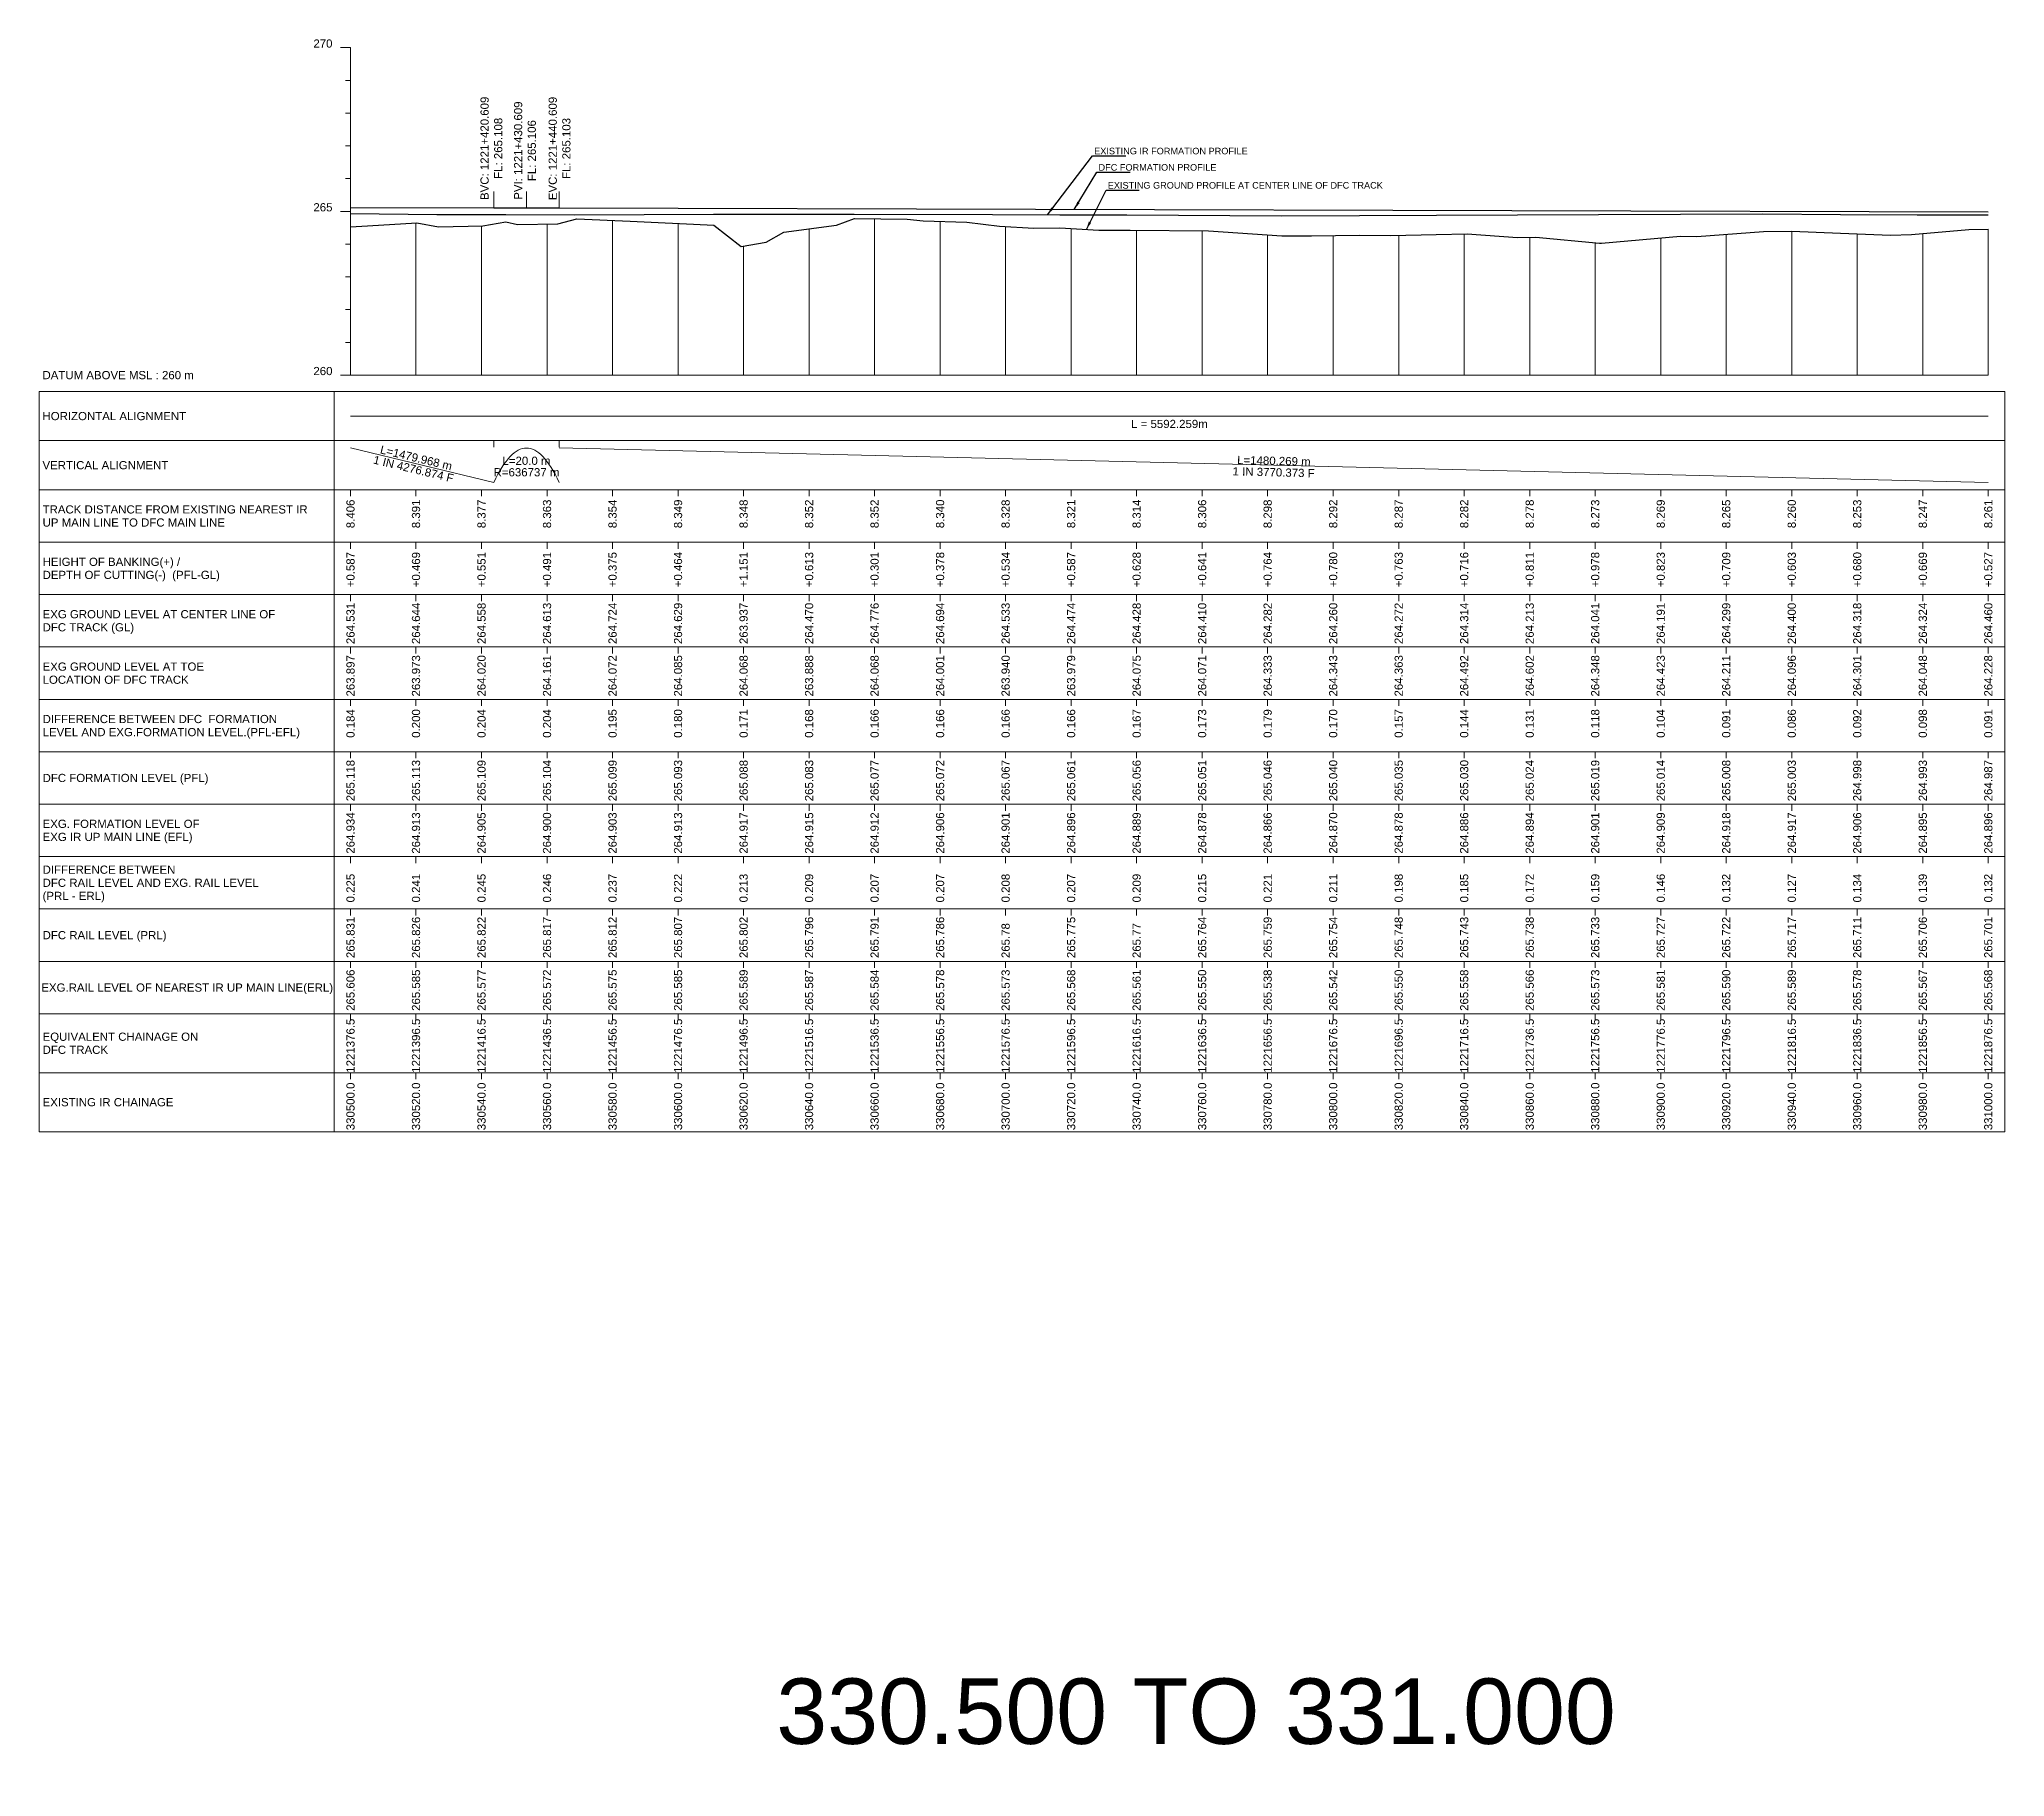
# Model space of a CAD drawing. Header units: metres. Extents: x 2905 to 23505, y -2719 to -1879.
# Drawn here: x 22905 to 23505, y -2428 to -1897 of the extents above; entities that cross this region are included whole.
import ezdxf
from ezdxf.enums import TextEntityAlignment as Align

# ---------------------------------------------------------------- set-up
doc = ezdxf.new("R2010")
doc.units = ezdxf.units.M
doc.header["$MEASUREMENT"] = 0
for name, color, linetype, lineweight in [('C-PROF-LABL-DG', 1, 'Continuous', 25), ('LS BVC-PVI-EVC TEXT', 10, 'Continuous', 0), ('LS CUT FILL', 10, 'Continuous', 0), ('LS DATUM', 7, 'Continuous', 0), ('LS DATUM X', 7, 'Continuous', 0), ('LS DATUM Y', 7, 'Continuous', 0), ('LS DIFF. EXG.RL & PRO. RL', 10, 'Continuous', 0), ('LS DIFF. PFL & EFL', 10, 'Continuous', 0), ('LS EXG FL', 7, 'Continuous', 0), ('LS EXG GL', 7, 'Continuous', 0), ('LS EXG GL AT PRO TOE', 7, 'Continuous', 0), ('LS EXG IR CH', 7, 'Continuous', 0), ('LS EXG RL', 7, 'Continuous', 0), ('LS EXG. FL', 7, 'Continuous', 0), ('LS EXG. GL', 7, 'Continuous', 0), ('LS EXG. GL AT PRO. TOE', 7, 'Continuous', 0), ('LS EXG. IR CH', 7, 'Continuous', 0), ('LS EXG. RL', 7, 'Continuous', 0), ('LS FRAME', 7, 'Continuous', 0), ('LS HORIZONTAL ALIGNMENT', 10, 'Continuous', 0), ('LS PFL-EFL', 10, 'Continuous', 0), ('LS PRL-ERL', 10, 'Continuous', 0), ('LS PRO FL', 10, 'Continuous', 0), ('LS PRO. CUT & FILL', 10, 'Continuous', 0), ('LS PRO. DFCC CH', 10, 'Continuous', 0), ('LS PRO. FL', 10, 'Continuous', 0), ('LS PRO. RL', 10, 'Continuous', 0), ('LS PROFILE EXG FL', 7, 'Continuous', 25), ('LS PROFILE EXG GL', 7, 'Continuous', 30), ('LS PROFILE PRO FL', 1, 'Continuous', 30), ('LS TICKS', 7, 'Continuous', 0), ('LS TRACK CENTER', 10, 'Continuous', 0), ("LS TRACK CENTER's", 10, 'Continuous', 0), ('LS VERTICAL ALIGNMENT', 10, 'Continuous', 0), ('Profile Grid', 7, 'Continuous', 0)]:
    doc.layers.add(name, color=color, linetype=linetype, lineweight=lineweight)
doc.layers.add('ref text', color=3, linetype='Continuous')
doc.styles.add('Arial', font='arial.ttf')
doc.styles.get("Standard").update_dxf_attribs({"font": 'arial.ttf'})
doc.styles.add('Style-Arial', font='arial.ttf')
doc.styles.add('StyleArial', font='arial.ttf')
doc.dimstyles.get("Standard").update_dxf_attribs({"dimtxt": 5, "dimasz": 0.18, "dimexe": 0.18, "dimexo": 0.0625, "dimgap": 0.09, "dimtad": 0, "dimtih": 1, "dimtoh": 1, "dimdec": 4, "dimzin": 0, "dimdsep": 46, "dimtxsty": 'Standard', "dimcen": 0.09, "dimadec": 0, "dimazin": 0, "dimtfac": 1, "dimtdec": 4, "dimtofl": 0, "dimtmove": 0, "dimatfit": 3, "dimfxl": 1, "dimtolj": 1, "dimtzin": 0, "dimarcsym": 0})

msp = doc.modelspace()

# ---------------------------------------------------------------- texts
at = {"layer": 'C-PROF-LABL-DG', "color": 1, "linetype": 'Continuous', "lineweight": 25, "char_height": 2.5, "attachment_point": 5, "rotation": 90, "style": 'Arial'}
for s, insert in [('BVC: 1221+420.609\\PFL: 265.108', (23043.04, -1930.75)), ('PVI: 1221+430.609\\PFL: 265.106', (23053.28, -1931.45)), ('EVC: 1221+440.609\\PFL: 265.103', (23063.84, -1930.8))]:
    msp.add_mtext(s, dxfattribs=dict(at, insert=insert))
at = {"layer": 'LS CUT FILL', "lineweight": 0, "style": 'Style-Arial'}
for s, p in [('+0.587', (23000, -2054)), ('+0.469', (23020, -2054)), ('+0.551', (23040, -2054)), ('+0.491', (23060, -2054)), ('+0.375', (23080, -2054)), ('+0.464', (23100, -2054)), ('+1.151', (23120.01, -2054)), ('+0.613', (23140.01, -2054)), ('+0.301', (23160, -2054)), ('+0.378', (23180, -2054)), ('+0.534', (23200, -2054)), ('+0.587', (23220, -2054)), ('+0.628', (23240, -2054)), ('+0.641', (23260, -2054)), ('+0.764', (23280, -2054)), ('+0.780', (23300, -2054)), ('+0.763', (23320, -2054)), ('+0.716', (23340, -2054)), ('+0.811', (23360, -2054)), ('+0.978', (23380, -2054)), ('+0.823', (23400, -2054)), ('+0.709', (23420, -2054)), ('+0.603', (23440, -2054)), ('+0.680', (23460, -2054)), ('+0.669', (23480.01, -2054)), ('+0.527', (23500.01, -2054))]:
    msp.add_text(s, height=2.5, rotation=90, dxfattribs=at).set_placement(p, align=Align.MIDDLE_RIGHT)
at = {"layer": 'LS DATUM', "color": 7, "style": 'StyleArial'}
msp.add_text('DATUM ABOVE MSL : 260 m', height=2.5, rotation=0.00003, dxfattribs=at).set_placement((22905.97, -2000), align=Align.MIDDLE_LEFT)
at = {"layer": 'LS DATUM Y', "color": 7, "lineweight": 0, "style": 'Style-Arial'}
for s, p in [('270', (22994.5, -1900)), ('270', (22994.5, -1900)), ('265', (22994.5, -1950)), ('260', (22994.5, -2000))]:
    msp.add_text(s, height=2.5, dxfattribs=at).set_placement(p, align=Align.RIGHT)
at = {"layer": 'LS DIFF. EXG.RL & PRO. RL', "color": 10, "style": 'StyleArial'}
for s, p in [('DIFFERENCE BETWEEN ', (22906, -2151)), ('DFC RAIL LEVEL AND EXG. RAIL LEVEL ', (22906, -2155)), ('(PRL - ERL)', (22906, -2159))]:
    msp.add_text(s, height=2.5, rotation=0.00003, dxfattribs=at).set_placement(p, align=Align.MIDDLE_LEFT)
at = {"layer": 'LS DIFF. PFL & EFL', "color": 10, "style": 'StyleArial'}
for s, p in [('DIFFERENCE BETWEEN DFC  FORMATION ', (22906, -2105)), ('LEVEL AND EXG.FORMATION LEVEL.(PFL-EFL)', (22906, -2109))]:
    msp.add_text(s, height=2.5, rotation=0.00003, dxfattribs=at).set_placement(p, align=Align.MIDDLE_LEFT)
at = {"layer": 'LS EXG FL', "style": 'StyleArial'}
for s, p in [('EXG. FORMATION LEVEL OF', (22906, -2137)), ('EXG IR UP MAIN LINE (EFL)', (22906, -2141))]:
    msp.add_text(s, height=2.5, rotation=0.00003, dxfattribs=at).set_placement(p, align=Align.MIDDLE_LEFT)
at = {"layer": 'LS EXG GL', "lineweight": 0, "style": 'Style-Arial'}
for s, p in [('264.531', (23000, -2069.5)), ('264.644', (23020, -2069.5)), ('264.558', (23040, -2069.5)), ('264.613', (23060, -2069.5)), ('264.724', (23080, -2069.5)), ('264.629', (23100, -2069.5)), ('263.937', (23120.01, -2069.5)), ('264.470', (23140.01, -2069.5)), ('264.776', (23160, -2069.5)), ('264.694', (23180, -2069.5)), ('264.533', (23200, -2069.5)), ('264.474', (23220, -2069.5)), ('264.428', (23240, -2069.5)), ('264.410', (23260, -2069.5)), ('264.282', (23280, -2069.5)), ('264.260', (23300, -2069.5)), ('264.272', (23320, -2069.5)), ('264.314', (23340, -2069.5)), ('264.213', (23360, -2069.5)), ('264.041', (23380, -2069.5)), ('264.191', (23400, -2069.5)), ('264.299', (23420, -2069.5)), ('264.400', (23440, -2069.5)), ('264.318', (23460, -2069.5)), ('264.324', (23480.01, -2069.5)), ('264.460', (23500.01, -2069.5))]:
    msp.add_text(s, height=2.5, rotation=90, dxfattribs=at).set_placement(p, align=Align.MIDDLE_RIGHT)
at = {"layer": 'LS EXG GL AT PRO TOE', "color": 7, "style": 'StyleArial'}
for s, p in [('EXG GROUND LEVEL AT TOE', (22906, -2089)), ('LOCATION OF DFC TRACK', (22906, -2093))]:
    msp.add_text(s, height=2.5, rotation=0.00003, dxfattribs=at).set_placement(p, align=Align.MIDDLE_LEFT)
at = {"layer": 'LS EXG IR CH', "style": 'Style-Arial'}
for s, p in [('330500.0', (23000, -2216)), ('330520.0', (23020, -2216)), ('330540.0', (23040, -2216)), ('330560.0', (23060, -2216)), ('330580.0', (23080, -2216)), ('330600.0', (23100, -2216)), ('330620.0', (23120, -2216)), ('330640.0', (23140, -2216)), ('330660.0', (23160, -2216)), ('330680.0', (23180, -2216)), ('330700.0', (23200, -2216)), ('330720.0', (23220, -2216)), ('330740.0', (23240, -2216)), ('330760.0', (23260, -2216)), ('330780.0', (23280, -2216)), ('330800.0', (23300, -2216)), ('330820.0', (23320, -2216)), ('330840.0', (23340, -2216)), ('330860.0', (23360, -2216)), ('330880.0', (23380, -2216)), ('330900.0', (23400, -2216)), ('330920.0', (23420, -2216)), ('330940.0', (23440, -2216)), ('330960.0', (23460, -2216)), ('330980.0', (23480, -2216)), ('331000.0', (23500, -2216))]:
    msp.add_text(s, height=2.5, rotation=90, dxfattribs=at).set_placement(p, align=Align.MIDDLE_RIGHT)
at = {"layer": 'LS EXG RL', "style": 'Style-Arial'}
for s, p in [('265.606', (23000, -2181.5)), ('265.585', (23020, -2181.5)), ('265.577', (23040, -2181.5)), ('265.572', (23060, -2181.5)), ('265.575', (23080, -2181.5)), ('265.585', (23100, -2181.5)), ('265.589', (23120, -2181.5)), ('265.587', (23140, -2181.5)), ('265.584', (23160, -2181.5)), ('265.578', (23180, -2181.5)), ('265.573', (23200, -2181.5)), ('265.568', (23220, -2181.5)), ('265.561', (23240, -2181.5)), ('265.550', (23260, -2181.5)), ('265.538', (23280, -2181.5)), ('265.542', (23300, -2181.5)), ('265.550', (23320, -2181.5)), ('265.558', (23340, -2181.5)), ('265.566', (23360, -2181.5)), ('265.573', (23380, -2181.5)), ('265.581', (23400, -2181.5)), ('265.590', (23420, -2181.5)), ('265.589', (23440, -2181.5)), ('265.578', (23460, -2181.5)), ('265.567', (23480, -2181.5)), ('265.568', (23500, -2181.5))]:
    msp.add_text(s, height=2.5, rotation=90, dxfattribs=at).set_placement(p, align=Align.MIDDLE_RIGHT)
at = {"layer": 'LS EXG. FL'}
for s, p in [('264.934', (23000, -2133.5)), ('264.913', (23020, -2133.5)), ('264.905', (23040, -2133.5)), ('264.900', (23060, -2133.5)), ('264.903', (23080, -2133.5)), ('264.913', (23100, -2133.5)), ('264.917', (23120.01, -2133.5)), ('264.915', (23140.01, -2133.5)), ('264.912', (23160, -2133.5)), ('264.906', (23180, -2133.5)), ('264.901', (23200, -2133.5)), ('264.896', (23220, -2133.5)), ('264.889', (23240, -2133.5)), ('264.878', (23260, -2133.5)), ('264.866', (23280, -2133.5)), ('264.870', (23300, -2133.5)), ('264.878', (23320, -2133.5)), ('264.886', (23340, -2133.5)), ('264.894', (23360, -2133.5)), ('264.901', (23380, -2133.5)), ('264.909', (23400, -2133.5)), ('264.918', (23420, -2133.5)), ('264.917', (23440, -2133.5)), ('264.906', (23460, -2133.5)), ('264.895', (23480.01, -2133.5)), ('264.896', (23500.01, -2133.5))]:
    msp.add_text(s, height=2.5, rotation=90, dxfattribs=at).set_placement(p, align=Align.MIDDLE_RIGHT)
at = {"layer": 'LS EXG. GL', "color": 7, "style": 'StyleArial'}
for s, p in [('EXG GROUND LEVEL AT CENTER LINE OF ', (22906, -2073)), ('DFC TRACK (GL)', (22906, -2077))]:
    msp.add_text(s, height=2.5, rotation=0.00003, dxfattribs=at).set_placement(p, align=Align.MIDDLE_LEFT)
at = {"layer": 'LS EXG. GL AT PRO. TOE'}
for s, p in [('263.897', (23000, -2085.5)), ('263.973', (23020, -2085.5)), ('264.020', (23040, -2085.5)), ('264.161', (23060, -2085.5)), ('264.072', (23080, -2085.5)), ('264.085', (23100, -2085.5)), ('264.068', (23120.01, -2085.5)), ('263.888', (23140.01, -2085.5)), ('264.068', (23160, -2085.5)), ('264.001', (23180, -2085.5)), ('263.940', (23200, -2085.5)), ('263.979', (23220, -2085.5)), ('264.075', (23240, -2085.5)), ('264.071', (23260, -2085.5)), ('264.333', (23280, -2085.5)), ('264.343', (23300, -2085.5)), ('264.363', (23320, -2085.5)), ('264.492', (23340, -2085.5)), ('264.602', (23360, -2085.5)), ('264.348', (23380, -2085.5)), ('264.423', (23400, -2085.5)), ('264.211', (23420, -2085.5)), ('264.096', (23440, -2085.5)), ('264.301', (23460, -2085.5)), ('264.048', (23480.01, -2085.5)), ('264.228', (23500.01, -2085.5))]:
    msp.add_text(s, height=2.5, rotation=90, dxfattribs=at).set_placement(p, align=Align.MIDDLE_RIGHT)
at = {"layer": 'LS EXG. IR CH', "style": 'StyleArial'}
msp.add_text('EXISTING IR CHAINAGE', height=2.5, rotation=0.00003, dxfattribs=at).set_placement((22906, -2222), align=Align.MIDDLE_LEFT)
at = {"layer": 'LS EXG. RL', "style": 'StyleArial'}
msp.add_text('EXG.RAIL LEVEL OF NEAREST IR UP MAIN LINE(ERL)', height=2.5, rotation=0.00003, dxfattribs=at).set_placement((22905.61, -2187), align=Align.MIDDLE_LEFT)
at = {"layer": 'LS HORIZONTAL ALIGNMENT', "style": 'StyleArial'}
msp.add_text('HORIZONTAL ALIGNMENT', height=2.5, rotation=0.00003, dxfattribs=at).set_placement((22905.97, -2012.5), align=Align.MIDDLE_LEFT)
at = {"layer": 'LS HORIZONTAL ALIGNMENT', "lineweight": 0, "insert": (23250.01, -2014.92), "char_height": 2.5, "attachment_point": 5, "line_spacing_factor": 0.6, "style": 'Style-Arial'}
msp.add_mtext('L = 5592.259m', dxfattribs=at)
at = {"layer": 'LS PFL-EFL'}
for s, p in [('0.184', (23000, -2102)), ('0.200', (23020, -2102)), ('0.204', (23040, -2102)), ('0.204', (23060, -2102)), ('0.195', (23080, -2102)), ('0.180', (23100, -2102)), ('0.171', (23120.01, -2102)), ('0.168', (23140.01, -2102)), ('0.166', (23160, -2102)), ('0.166', (23180, -2102)), ('0.166', (23200, -2102)), ('0.166', (23220, -2102)), ('0.167', (23240, -2102)), ('0.173', (23260, -2102)), ('0.179', (23280, -2102)), ('0.170', (23300, -2102)), ('0.157', (23320, -2102)), ('0.144', (23340, -2102)), ('0.131', (23360, -2102)), ('0.118', (23380, -2102)), ('0.104', (23400, -2102)), ('0.091', (23420, -2102)), ('0.086', (23440, -2102)), ('0.092', (23460, -2102)), ('0.098', (23480.01, -2102)), ('0.091', (23500.01, -2102))]:
    msp.add_text(s, height=2.5, rotation=90, dxfattribs=at).set_placement(p, align=Align.MIDDLE_RIGHT)
at = {"layer": 'LS PRL-ERL'}
for s, p in [('0.225', (23001.25, -2161)), ('0.241', (23021.25, -2161)), ('0.245', (23041.25, -2161)), ('0.246', (23061.25, -2161)), ('0.237', (23081.25, -2161)), ('0.222', (23101.25, -2161)), ('0.213', (23121.25, -2161)), ('0.209', (23141.25, -2161)), ('0.207', (23161.25, -2161)), ('0.207', (23181.25, -2161)), ('0.208', (23201.25, -2161)), ('0.207', (23221.25, -2161)), ('0.209', (23241.25, -2161)), ('0.215', (23261.25, -2161)), ('0.221', (23281.25, -2161)), ('0.211', (23301.25, -2161)), ('0.198', (23321.25, -2161)), ('0.185', (23341.25, -2161)), ('0.172', (23361.25, -2161)), ('0.159', (23381.25, -2161)), ('0.146', (23401.25, -2161)), ('0.132', (23421.25, -2161)), ('0.127', (23441.25, -2161)), ('0.134', (23461.25, -2161)), ('0.139', (23481.25, -2161)), ('0.132', (23501.25, -2161))]:
    msp.add_text(s, height=2.5, rotation=90, dxfattribs=at).set_placement(p)
at = {"layer": 'LS PRO FL', "lineweight": 0, "style": 'Style-Arial'}
for s, p in [('265.118', (23000, -2117.5)), ('265.113', (23020, -2117.5)), ('265.109', (23040, -2117.5)), ('265.104', (23060, -2117.5)), ('265.099', (23080, -2117.5)), ('265.093', (23100, -2117.5)), ('265.088', (23120.01, -2117.5)), ('265.083', (23140.01, -2117.5)), ('265.077', (23160, -2117.5)), ('265.072', (23180, -2117.5)), ('265.067', (23200, -2117.5)), ('265.061', (23220, -2117.5)), ('265.056', (23240, -2117.5)), ('265.051', (23260, -2117.5)), ('265.046', (23280, -2117.5)), ('265.040', (23300, -2117.5)), ('265.035', (23320, -2117.5)), ('265.030', (23340, -2117.5)), ('265.024', (23360, -2117.5)), ('265.019', (23380, -2117.5)), ('265.014', (23400, -2117.5)), ('265.008', (23420, -2117.5)), ('265.003', (23440, -2117.5)), ('264.998', (23460, -2117.5)), ('264.993', (23480.01, -2117.5)), ('264.987', (23500.01, -2117.5))]:
    msp.add_text(s, height=2.5, rotation=90, dxfattribs=at).set_placement(p, align=Align.MIDDLE_RIGHT)
at = {"layer": 'LS PRO. CUT & FILL', "color": 10, "style": 'StyleArial'}
for s, p in [('HEIGHT OF BANKING(+) /', (22906, -2057)), ('DEPTH OF CUTTING(-)  (PFL-GL)', (22906, -2061))]:
    msp.add_text(s, height=2.5, rotation=0.00003, dxfattribs=at).set_placement(p, align=Align.MIDDLE_LEFT)
at = {"layer": 'LS PRO. DFCC CH', "color": 10, "style": 'Style-Arial'}
for s, p in [('EQUIVALENT CHAINAGE ON ', (22906, -2202)), ('DFC TRACK', (22906, -2206))]:
    msp.add_text(s, height=2.5, rotation=0.00003, dxfattribs=at).set_placement(p, align=Align.MIDDLE_LEFT)
at = {"layer": 'LS PRO. DFCC CH'}
for s, p in [('1221376.5', (23001.25, -2213)), ('1221396.5', (23021.25, -2213)), ('1221416.5', (23041.25, -2213)), ('1221436.5', (23061.25, -2213)), ('1221456.5', (23081.25, -2213)), ('1221476.5', (23101.25, -2213)), ('1221496.5', (23121.25, -2213)), ('1221516.5', (23141.25, -2213)), ('1221536.5', (23161.25, -2213)), ('1221556.5', (23181.25, -2213)), ('1221576.5', (23201.25, -2213)), ('1221596.5', (23221.25, -2213)), ('1221616.5', (23241.25, -2213)), ('1221636.5', (23261.25, -2213)), ('1221656.5', (23281.25, -2213)), ('1221676.5', (23301.25, -2213)), ('1221696.5', (23321.25, -2213)), ('1221716.5', (23341.25, -2213)), ('1221736.5', (23361.25, -2213)), ('1221756.5', (23381.25, -2213)), ('1221776.5', (23401.25, -2213)), ('1221796.5', (23421.25, -2213)), ('1221816.5', (23441.25, -2213)), ('1221836.5', (23461.25, -2213)), ('1221856.5', (23481.25, -2213)), ('1221876.5', (23501.25, -2213))]:
    msp.add_text(s, height=2.5, rotation=90, dxfattribs=at).set_placement(p)
at = {"layer": 'LS PRO. FL', "color": 10, "style": 'StyleArial'}
msp.add_text('DFC FORMATION LEVEL (PFL) ', height=2.5, rotation=0.00003, dxfattribs=at).set_placement((22906, -2123), align=Align.MIDDLE_LEFT)
at = {"layer": 'LS PRO. RL'}
for s, p in [('265.831', (23001.25, -2178)), ('265.826', (23021.25, -2178)), ('265.822', (23041.25, -2178)), ('265.817', (23061.25, -2178)), ('265.812', (23081.25, -2178)), ('265.807', (23101.25, -2178)), ('265.802', (23121.25, -2178)), ('265.796', (23141.25, -2178)), ('265.791', (23161.25, -2178)), ('265.786', (23181.25, -2178)), ('265.775', (23221.25, -2178)), ('265.764', (23261.25, -2178)), ('265.759', (23281.25, -2178)), ('265.754', (23301.25, -2178)), ('265.748', (23321.25, -2178)), ('265.743', (23341.25, -2178)), ('265.738', (23361.25, -2178)), ('265.733', (23381.25, -2178)), ('265.727', (23401.25, -2178)), ('265.722', (23421.25, -2178)), ('265.717', (23441.25, -2178)), ('265.711', (23461.25, -2178)), ('265.706', (23481.25, -2178)), ('265.701', (23501.25, -2178)), ('265.78', (23201.25, -2178)), ('265.77', (23241.25, -2178))]:
    msp.add_text(s, height=2.5, rotation=90, dxfattribs=at).set_placement(p)
at = {"layer": 'LS PRO. RL', "color": 10, "style": 'StyleArial'}
msp.add_text('DFC RAIL LEVEL (PRL)', height=2.5, rotation=0.00003, dxfattribs=at).set_placement((22906, -2171), align=Align.MIDDLE_LEFT)
at = {"layer": 'LS PROFILE EXG FL', "color": 7, "linetype": 'Continuous', "lineweight": 0, "style": 'Style-Arial'}
msp.add_text('EXISTING IR FORMATION PROFILE', height=2, dxfattribs=at).set_placement((23227.04, -1932.58))
at = {"layer": 'LS PROFILE EXG GL', "color": 7, "lineweight": 0, "style": 'Style-Arial'}
msp.add_text('EXISTING GROUND PROFILE AT CENTER LINE OF DFC TRACK', height=2, dxfattribs=at).set_placement((23231.19, -1943.05, 0))
at = {"layer": 'LS PROFILE PRO FL', "style": 'Style-Arial'}
msp.add_text(' DFC FORMATION PROFILE', height=2, dxfattribs=at).set_placement((23227.59, -1937.57, 0))
at = {"layer": 'LS TRACK CENTER'}
for s, p in [('8.406', (23000, -2038)), ('8.391', (23020, -2038)), ('8.377', (23040, -2038)), ('8.363', (23060, -2038)), ('8.354', (23080, -2038)), ('8.349', (23100, -2038)), ('8.348', (23120.01, -2038)), ('8.352', (23140.01, -2038)), ('8.352', (23160, -2038)), ('8.340', (23180, -2038)), ('8.328', (23200, -2038)), ('8.321', (23220, -2038)), ('8.314', (23240, -2038)), ('8.306', (23260, -2038)), ('8.298', (23280, -2038)), ('8.292', (23300, -2038)), ('8.287', (23320, -2038)), ('8.282', (23340, -2038)), ('8.278', (23360, -2038)), ('8.273', (23380, -2038)), ('8.269', (23400, -2038)), ('8.265', (23420, -2038)), ('8.260', (23440, -2038)), ('8.253', (23460, -2038)), ('8.247', (23480.01, -2038)), ('8.261', (23500.01, -2038))]:
    msp.add_text(s, height=2.5, rotation=90, dxfattribs=at).set_placement(p, align=Align.MIDDLE_RIGHT)
at = {"layer": "LS TRACK CENTER's", "color": 10, "style": 'StyleArial'}
for s, p in [('TRACK DISTANCE FROM EXISTING NEAREST IR ', (22906, -2041)), ('UP MAIN LINE TO DFC MAIN LINE', (22906, -2045))]:
    msp.add_text(s, height=2.5, rotation=0.00003, dxfattribs=at).set_placement(p, align=Align.MIDDLE_LEFT)
at = {"layer": 'LS VERTICAL ALIGNMENT', "style": 'StyleArial'}
msp.add_text('VERTICAL ALIGNMENT', height=2.5, rotation=0.00003, dxfattribs=at).set_placement((22905.97, -2027.5), align=Align.MIDDLE_LEFT)
at = {"layer": 'LS VERTICAL ALIGNMENT', "lineweight": 0, "char_height": 2.5, "attachment_point": 5, "line_spacing_factor": 0.84, "style": 'Style-Arial'}
for s, insert, rotation in [('L=1479.968 m\\P1 IN 4276.874 F', (23019.65, -2026.97), 346.49802), ('L=1480.269 m\\P1 IN 3770.373 F', (23281.87, -2027.92), 358.62133)]:
    msp.add_mtext(s, dxfattribs=dict(at, insert=insert, rotation=rotation))
at = {"layer": 'LS VERTICAL ALIGNMENT', "lineweight": 0, "insert": (23053.73, -2027.92), "char_height": 2.5, "attachment_point": 5, "line_spacing_factor": 0.84, "style": 'Style-Arial'}
msp.add_mtext('L=20.0 m\\PR=636737 m', dxfattribs=at)
at = {"layer": 'ref text', "color": 3, "insert": (23130, -2418.23), "char_height": 20, "width": 256.3165, "attachment_point": 7, "bg_fill": 3, "box_fill_scale": 1.5, "bg_fill_color": 256, "bg_fill_transparency": 0}
msp.add_mtext('330.500 TO 331.000', dxfattribs=at)

# ---------------------------------------------------------------- linework, layer by layer
at = {"layer": 'LS BVC-PVI-EVC TEXT'}
for p, q in [((23043.73, -1948.92), (23043.73, -1943.92)), ((23053.73, -1948.94), (23053.73, -1943.94)), ((23063.73, -1948.97), (23063.73, -1943.97))]:
    msp.add_line(p, q, dxfattribs=at)
at = {"layer": 'LS DATUM X', "color": 7, "linetype": 'Continuous', "lineweight": 0}
msp.add_line((23000, -2000), (23500.01, -2000), dxfattribs=at)
at = {"layer": 'LS DATUM Y', "color": 7, "linetype": 'Continuous', "lineweight": 0}
for p, q in [((22997, -1900), (23000, -1900)), ((22997, -1900), (23000, -1900)), ((23000, -2000), (23000, -1900)), ((22998.5, -1910), (23000, -1910)), ((22998.5, -1920), (23000, -1920)), ((22998.5, -1930), (23000, -1930)), ((22998.5, -1940), (23000, -1940)), ((22997, -1950), (23000, -1950)), ((22998.5, -1960), (23000, -1960)), ((22998.5, -1970), (23000, -1970)), ((22998.5, -1980), (23000, -1980)), ((22998.5, -1990), (23000, -1990)), ((22997, -2000), (23000, -2000))]:
    msp.add_line(p, q, dxfattribs=at)
at = {"layer": 'LS FRAME'}
for points in [[(22995, -2231), (22905, -2231), (22905, -2005)], [(22905, -2005), (22995, -2005)], [(22995, -2020), (22905, -2020)], [(22995, -2035), (22905, -2035)], [(22995, -2051), (22905, -2051)], [(22905, -2051), (22995, -2051)], [(22995, -2067), (22905, -2067)], [(22905, -2067), (22995, -2067)], [(22995, -2083), (22905, -2083)], [(22905, -2083), (22995, -2083)], [(22995, -2099), (22905, -2099)], [(22995, -2115), (22905, -2115)], [(22905, -2115), (22995, -2115)], [(22995, -2131), (22905, -2131)], [(22905, -2131), (22995, -2131)], [(22995, -2147), (22905, -2147)], [(22905, -2147), (22995, -2147)], [(22995, -2163), (22905, -2163)], [(22905, -2163), (22995, -2163)], [(22995, -2179), (22905, -2179)], [(22995, -2195), (22905, -2195)], [(22995, -2213), (22905, -2213)]]:
    msp.add_lwpolyline(points, dxfattribs=at)
at = {"layer": 'LS FRAME', "color": 7, "linetype": 'Continuous', "lineweight": 0, "flags": 128}
for points in [[(22995, -2020), (23505.01, -2020), (23505.01, -2005), (22995, -2005), (22995, -2020)], [(22995, -2035), (23505.01, -2035), (23505.01, -2020), (22995, -2020), (22995, -2035)], [(22995, -2051), (23505.01, -2051), (23505.01, -2035), (22995, -2035), (22995, -2051)], [(22995, -2067), (23505.01, -2067), (23505.01, -2051), (22995, -2051), (22995, -2067)], [(22995, -2083), (23505.01, -2083), (23505.01, -2067), (22995, -2067), (22995, -2083)], [(22995, -2099), (23505.01, -2099), (23505.01, -2083), (22995, -2083), (22995, -2099)], [(22995, -2115), (23505.01, -2115), (23505.01, -2099), (22995, -2099), (22995, -2115)], [(22995, -2131), (23505.01, -2131), (23505.01, -2115), (22995, -2115), (22995, -2131)], [(22995, -2147), (23505.01, -2147), (23505.01, -2131), (22995, -2131), (22995, -2147)], [(22995, -2163), (23505.01, -2163), (23505.01, -2147), (22995, -2147), (22995, -2163)], [(22995, -2179), (23505.01, -2179), (23505.01, -2163), (22995, -2163), (22995, -2179)], [(22995, -2195), (23505.01, -2195), (23505.01, -2179), (22995, -2179), (22995, -2195)], [(22995, -2213), (23505.01, -2213), (23505.01, -2195), (22995, -2195), (22995, -2213)], [(22995, -2231), (23505.01, -2231), (23505.01, -2213), (22995, -2213), (22995, -2231)]]:
    msp.add_lwpolyline(points, close=True, dxfattribs=at)
at = {"layer": 'LS FRAME', "color": 7, "linetype": 'Continuous', "lineweight": 0}
msp.add_3dface([(22995, -2099), (22915, -2099), (22915, -2099)], dxfattribs=at)
at = {"layer": 'LS HORIZONTAL ALIGNMENT', "lineweight": 0, "flags": 128}
msp.add_lwpolyline([(23000, -2012.5), (23500.01, -2012.5)], dxfattribs=at)
at = {"layer": 'LS PROFILE EXG FL'}
msp.add_lwpolyline([(23000, -1950.66), (23026.37, -1950.93), (23047.45, -1950.96), (23068.54, -1951.03), (23089.68, -1950.91), (23110.81, -1950.82), (23153.77, -1950.86), (23195.97, -1950.98), (23216.51, -1951.03), (23237.04, -1951.09), (23284.18, -1951.36), (23308.04, -1951.26), (23331.54, -1951.17), (23380.98, -1950.98), (23406.02, -1950.88), (23431.13, -1950.77), (23454.84, -1950.91), (23478.28, -1951.05), (23500, -1951.04)], dxfattribs=at)
at = {"layer": 'LS PROFILE EXG GL', "flags": 128}
msp.add_lwpolyline([(23000, -1954.69), (23005.22, -1954.4), (23020.22, -1953.55), (23026.89, -1954.68), (23040.43, -1954.41), (23047.46, -1953.18), (23050.96, -1954.04), (23063.29, -1953.81), (23069.06, -1952.25), (23085.38, -1953.01), (23089.68, -1953.23), (23104.69, -1953.93), (23110.97, -1954.25), (23119.24, -1960.77), (23126.86, -1959.36), (23132.3, -1956.32), (23148.34, -1954.2), (23153.91, -1952.15), (23169.9, -1952.38), (23174.87, -1952.93), (23188.12, -1953.26), (23198.16, -1954.56), (23208.57, -1955.16), (23216.51, -1955.05), (23228.42, -1955.76), (23238.04, -1955.71), (23261.93, -1955.92), (23284.37, -1957.48), (23293.37, -1957.51), (23308.05, -1957.28), (23317.57, -1957.32), (23331.4, -1957.1), (23340.87, -1956.84), (23356.3, -1957.96), (23361.84, -1957.83), (23381.32, -1959.71), (23381.91, -1959.74), (23406.03, -1957.54), (23411, -1957.66), (23431.4, -1956.18), (23440.06, -1956), (23454.84, -1956.61), (23454.84, -1956.61), (23470.17, -1957.24), (23476.52, -1957.06), (23494.11, -1955.55), (23500.01, -1955.4)], dxfattribs=at)
at = {"layer": 'LS PROFILE PRO FL', "flags": 128}
msp.add_lwpolyline([(23000, -1948.82), (23043.73, -1948.92), (23044.15, -1948.92), (23044.58, -1948.92), (23045.01, -1948.92), (23045.43, -1948.92), (23045.86, -1948.93), (23046.28, -1948.93), (23046.71, -1948.93), (23047.13, -1948.93), (23047.56, -1948.93), (23047.98, -1948.93), (23048.41, -1948.93), (23048.84, -1948.93), (23049.26, -1948.93), (23049.69, -1948.93), (23050.11, -1948.94), (23050.54, -1948.94), (23050.96, -1948.94), (23051.39, -1948.94), (23051.81, -1948.94), (23052.24, -1948.94), (23052.67, -1948.94), (23053.09, -1948.94), (23053.52, -1948.94), (23053.94, -1948.95), (23054.37, -1948.95), (23054.79, -1948.95), (23055.22, -1948.95), (23055.64, -1948.95), (23056.07, -1948.95), (23056.49, -1948.95), (23056.92, -1948.95), (23057.35, -1948.95), (23057.77, -1948.96), (23058.2, -1948.96), (23058.62, -1948.96), (23059.05, -1948.96), (23059.47, -1948.96), (23059.9, -1948.96), (23060.32, -1948.96), (23060.75, -1948.96), (23061.18, -1948.96), (23061.6, -1948.97), (23062.03, -1948.97), (23062.45, -1948.97), (23062.88, -1948.97), (23063.3, -1948.97), (23063.73, -1948.97), (23500.01, -1950.13)], dxfattribs=at)
at = {"layer": 'LS TICKS', "color": 7, "linetype": 'Continuous', "lineweight": 0, "flags": 128}
for points in [[(23043.72, -2022), (23043.72, -2020)], [(23063.72, -2022), (23063.72, -2020)], [(23000, -2037), (23000, -2035)], [(23020, -2037), (23020, -2035)], [(23040, -2037), (23040, -2035)], [(23060, -2037), (23060, -2035)], [(23080, -2037), (23080, -2035)], [(23100, -2037), (23100, -2035)], [(23120.01, -2037), (23120.01, -2035)], [(23140.01, -2037), (23140.01, -2035)], [(23160, -2037), (23160, -2035)], [(23180, -2037), (23180, -2035)], [(23200, -2037), (23200, -2035)], [(23220, -2037), (23220, -2035)], [(23240, -2037), (23240, -2035)], [(23260, -2037), (23260, -2035)], [(23280, -2037), (23280, -2035)], [(23300, -2037), (23300, -2035)], [(23320, -2037), (23320, -2035)], [(23340, -2037), (23340, -2035)], [(23360, -2037), (23360, -2035)], [(23380, -2037), (23380, -2035)], [(23400, -2037), (23400, -2035)], [(23420, -2037), (23420, -2035)], [(23440, -2037), (23440, -2035)], [(23460, -2037), (23460, -2035)], [(23480.01, -2037), (23480.01, -2035)], [(23500.01, -2037), (23500.01, -2035)], [(23000, -2053), (23000, -2051)], [(23020, -2053), (23020, -2051)], [(23040, -2053), (23040, -2051)], [(23060, -2053), (23060, -2051)], [(23080, -2053), (23080, -2051)], [(23100, -2053), (23100, -2051)], [(23120.01, -2053), (23120.01, -2051)], [(23140.01, -2053), (23140.01, -2051)], [(23160, -2053), (23160, -2051)], [(23180, -2053), (23180, -2051)], [(23200, -2053), (23200, -2051)], [(23220, -2053), (23220, -2051)], [(23240, -2053), (23240, -2051)], [(23260, -2053), (23260, -2051)], [(23280, -2053), (23280, -2051)], [(23300, -2053), (23300, -2051)], [(23320, -2053), (23320, -2051)], [(23340, -2053), (23340, -2051)], [(23360, -2053), (23360, -2051)], [(23380, -2053), (23380, -2051)], [(23400, -2053), (23400, -2051)], [(23420, -2053), (23420, -2051)], [(23440, -2053), (23440, -2051)], [(23460, -2053), (23460, -2051)], [(23480.01, -2053), (23480.01, -2051)], [(23500.01, -2053), (23500.01, -2051)], [(23000, -2069), (23000, -2067)], [(23020, -2069), (23020, -2067)], [(23040, -2069), (23040, -2067)], [(23060, -2069), (23060, -2067)], [(23080, -2069), (23080, -2067)], [(23100, -2069), (23100, -2067)], [(23120.01, -2069), (23120.01, -2067)], [(23140.01, -2069), (23140.01, -2067)], [(23160, -2069), (23160, -2067)], [(23180, -2069), (23180, -2067)], [(23200, -2069), (23200, -2067)], [(23220, -2069), (23220, -2067)], [(23240, -2069), (23240, -2067)], [(23260, -2069), (23260, -2067)], [(23280, -2069), (23280, -2067)], [(23300, -2069), (23300, -2067)], [(23320, -2069), (23320, -2067)], [(23340, -2069), (23340, -2067)], [(23360, -2069), (23360, -2067)], [(23380, -2069), (23380, -2067)], [(23400, -2069), (23400, -2067)], [(23420, -2069), (23420, -2067)], [(23440, -2069), (23440, -2067)], [(23460, -2069), (23460, -2067)], [(23480.01, -2069), (23480.01, -2067)], [(23500.01, -2069), (23500.01, -2067)], [(23000, -2085), (23000, -2083)], [(23020, -2085), (23020, -2083)], [(23040, -2085), (23040, -2083)], [(23060, -2085), (23060, -2083)], [(23080, -2085), (23080, -2083)], [(23100, -2085), (23100, -2083)], [(23120.01, -2085), (23120.01, -2083)], [(23140.01, -2085), (23140.01, -2083)], [(23160, -2085), (23160, -2083)], [(23180, -2085), (23180, -2083)], [(23200, -2085), (23200, -2083)], [(23220, -2085), (23220, -2083)], [(23240, -2085), (23240, -2083)], [(23260, -2085), (23260, -2083)], [(23280, -2085), (23280, -2083)], [(23300, -2085), (23300, -2083)], [(23320, -2085), (23320, -2083)], [(23340, -2085), (23340, -2083)], [(23360, -2085), (23360, -2083)], [(23380, -2085), (23380, -2083)], [(23400, -2085), (23400, -2083)], [(23420, -2085), (23420, -2083)], [(23440, -2085), (23440, -2083)], [(23460, -2085), (23460, -2083)], [(23480.01, -2085), (23480.01, -2083)], [(23500.01, -2085), (23500.01, -2083)], [(23000, -2101), (23000, -2099)], [(23020, -2101), (23020, -2099)], [(23040, -2101), (23040, -2099)], [(23060, -2101), (23060, -2099)], [(23080, -2101), (23080, -2099)], [(23100, -2101), (23100, -2099)], [(23120.01, -2101), (23120.01, -2099)], [(23140.01, -2101), (23140.01, -2099)], [(23160, -2101), (23160, -2099)], [(23180, -2101), (23180, -2099)], [(23200, -2101), (23200, -2099)], [(23220, -2101), (23220, -2099)], [(23240, -2101), (23240, -2099)], [(23260, -2101), (23260, -2099)], [(23280, -2101), (23280, -2099)], [(23300, -2101), (23300, -2099)], [(23320, -2101), (23320, -2099)], [(23340, -2101), (23340, -2099)], [(23360, -2101), (23360, -2099)], [(23380, -2101), (23380, -2099)], [(23400, -2101), (23400, -2099)], [(23420, -2101), (23420, -2099)], [(23440, -2101), (23440, -2099)], [(23460, -2101), (23460, -2099)], [(23480.01, -2101), (23480.01, -2099)], [(23500.01, -2101), (23500.01, -2099)], [(23000, -2117), (23000, -2115)], [(23020, -2117), (23020, -2115)], [(23040, -2117), (23040, -2115)], [(23060, -2117), (23060, -2115)], [(23080, -2117), (23080, -2115)], [(23100, -2117), (23100, -2115)], [(23120.01, -2117), (23120.01, -2115)], [(23140.01, -2117), (23140.01, -2115)], [(23160, -2117), (23160, -2115)], [(23180, -2117), (23180, -2115)], [(23200, -2117), (23200, -2115)], [(23220, -2117), (23220, -2115)], [(23240, -2117), (23240, -2115)], [(23260, -2117), (23260, -2115)], [(23280, -2117), (23280, -2115)], [(23300, -2117), (23300, -2115)], [(23320, -2117), (23320, -2115)], [(23340, -2117), (23340, -2115)], [(23360, -2117), (23360, -2115)], [(23380, -2117), (23380, -2115)], [(23400, -2117), (23400, -2115)], [(23420, -2117), (23420, -2115)], [(23440, -2117), (23440, -2115)], [(23460, -2117), (23460, -2115)], [(23480.01, -2117), (23480.01, -2115)], [(23500.01, -2117), (23500.01, -2115)], [(23000, -2133), (23000, -2131)], [(23020, -2133), (23020, -2131)], [(23040, -2133), (23040, -2131)], [(23060, -2133), (23060, -2131)], [(23080, -2133), (23080, -2131)], [(23100, -2133), (23100, -2131)], [(23120.01, -2133), (23120.01, -2131)], [(23140.01, -2133), (23140.01, -2131)], [(23160, -2133), (23160, -2131)], [(23180, -2133), (23180, -2131)], [(23200, -2133), (23200, -2131)], [(23220, -2133), (23220, -2131)], [(23240, -2133), (23240, -2131)], [(23260, -2133), (23260, -2131)], [(23280, -2133), (23280, -2131)], [(23300, -2133), (23300, -2131)], [(23320, -2133), (23320, -2131)], [(23340, -2133), (23340, -2131)], [(23360, -2133), (23360, -2131)], [(23380, -2133), (23380, -2131)], [(23400, -2133), (23400, -2131)], [(23420, -2133), (23420, -2131)], [(23440, -2133), (23440, -2131)], [(23460, -2133), (23460, -2131)], [(23480.01, -2133), (23480.01, -2131)], [(23500.01, -2133), (23500.01, -2131)], [(23000, -2149), (23000, -2147)], [(23020, -2149), (23020, -2147)], [(23040, -2149), (23040, -2147)], [(23060, -2149), (23060, -2147)], [(23080, -2149), (23080, -2147)], [(23100, -2149), (23100, -2147)], [(23120.01, -2149), (23120.01, -2147)], [(23140.01, -2149), (23140.01, -2147)], [(23160, -2149), (23160, -2147)], [(23180, -2149), (23180, -2147)], [(23200, -2149), (23200, -2147)], [(23220, -2149), (23220, -2147)], [(23240, -2149), (23240, -2147)], [(23260, -2149), (23260, -2147)], [(23280, -2149), (23280, -2147)], [(23300, -2149), (23300, -2147)], [(23320, -2149), (23320, -2147)], [(23340, -2149), (23340, -2147)], [(23360, -2149), (23360, -2147)], [(23380, -2149), (23380, -2147)], [(23400, -2149), (23400, -2147)], [(23420, -2149), (23420, -2147)], [(23440, -2149), (23440, -2147)], [(23460, -2149), (23460, -2147)], [(23480.01, -2149), (23480.01, -2147)], [(23500.01, -2149), (23500.01, -2147)], [(23000, -2165), (23000, -2163)], [(23020, -2165), (23020, -2163)], [(23040, -2165), (23040, -2163)], [(23060, -2165), (23060, -2163)], [(23080, -2165), (23080, -2163)], [(23100, -2165), (23100, -2163)], [(23120.01, -2165), (23120.01, -2163)], [(23140.01, -2165), (23140.01, -2163)], [(23160, -2165), (23160, -2163)], [(23180, -2165), (23180, -2163)], [(23200, -2165), (23200, -2163)], [(23220, -2165), (23220, -2163)], [(23240, -2165), (23240, -2163)], [(23260, -2165), (23260, -2163)], [(23280, -2165), (23280, -2163)], [(23300, -2165), (23300, -2163)], [(23320, -2165), (23320, -2163)], [(23340, -2165), (23340, -2163)], [(23360, -2165), (23360, -2163)], [(23380, -2165), (23380, -2163)], [(23400, -2165), (23400, -2163)], [(23420, -2165), (23420, -2163)], [(23440, -2165), (23440, -2163)], [(23460, -2165), (23460, -2163)], [(23480.01, -2165), (23480.01, -2163)], [(23500.01, -2165), (23500.01, -2163)], [(23000, -2181), (23000, -2179)], [(23020, -2181), (23020, -2179)], [(23040, -2181), (23040, -2179)], [(23060, -2181), (23060, -2179)], [(23080, -2181), (23080, -2179)], [(23100, -2181), (23100, -2179)], [(23120.01, -2181), (23120.01, -2179)], [(23140.01, -2181), (23140.01, -2179)], [(23160, -2181), (23160, -2179)], [(23180, -2181), (23180, -2179)], [(23200, -2181), (23200, -2179)], [(23220, -2181), (23220, -2179)], [(23240, -2181), (23240, -2179)], [(23260, -2181), (23260, -2179)], [(23280, -2181), (23280, -2179)], [(23300, -2181), (23300, -2179)], [(23320, -2181), (23320, -2179)], [(23340, -2181), (23340, -2179)], [(23360, -2181), (23360, -2179)], [(23380, -2181), (23380, -2179)], [(23400, -2181), (23400, -2179)], [(23420, -2181), (23420, -2179)], [(23440, -2181), (23440, -2179)], [(23460, -2181), (23460, -2179)], [(23480.01, -2181), (23480.01, -2179)], [(23500.01, -2181), (23500.01, -2179)], [(23000, -2197), (23000, -2195)], [(23020, -2197), (23020, -2195)], [(23040, -2197), (23040, -2195)], [(23060, -2197), (23060, -2195)], [(23080, -2197), (23080, -2195)], [(23100, -2197), (23100, -2195)], [(23120.01, -2197), (23120.01, -2195)], [(23140.01, -2197), (23140.01, -2195)], [(23160, -2197), (23160, -2195)], [(23180, -2197), (23180, -2195)], [(23200, -2197), (23200, -2195)], [(23220, -2197), (23220, -2195)], [(23240, -2197), (23240, -2195)], [(23260, -2197), (23260, -2195)], [(23280, -2197), (23280, -2195)], [(23300, -2197), (23300, -2195)], [(23320, -2197), (23320, -2195)], [(23340, -2197), (23340, -2195)], [(23360, -2197), (23360, -2195)], [(23380, -2197), (23380, -2195)], [(23400, -2197), (23400, -2195)], [(23420, -2197), (23420, -2195)], [(23440, -2197), (23440, -2195)], [(23460, -2197), (23460, -2195)], [(23480.01, -2197), (23480.01, -2195)], [(23500.01, -2197), (23500.01, -2195)], [(23000, -2215), (23000, -2213)], [(23020, -2215), (23020, -2213)], [(23040, -2215), (23040, -2213)], [(23060, -2215), (23060, -2213)], [(23080, -2215), (23080, -2213)], [(23100, -2215), (23100, -2213)], [(23120.01, -2215), (23120.01, -2213)], [(23140.01, -2215), (23140.01, -2213)], [(23160, -2215), (23160, -2213)], [(23180, -2215), (23180, -2213)], [(23200, -2215), (23200, -2213)], [(23220, -2215), (23220, -2213)], [(23240, -2215), (23240, -2213)], [(23260, -2215), (23260, -2213)], [(23280, -2215), (23280, -2213)], [(23300, -2215), (23300, -2213)], [(23320, -2215), (23320, -2213)], [(23340, -2215), (23340, -2213)], [(23360, -2215), (23360, -2213)], [(23380, -2215), (23380, -2213)], [(23400, -2215), (23400, -2213)], [(23420, -2215), (23420, -2213)], [(23440, -2215), (23440, -2213)], [(23460, -2215), (23460, -2213)], [(23480.01, -2215), (23480.01, -2213)], [(23500.01, -2215), (23500.01, -2213)]]:
    msp.add_lwpolyline(points, dxfattribs=at)
at = {"layer": 'LS VERTICAL ALIGNMENT', "linetype": 'Continuous', "lineweight": 0, "flags": 128}
for points in [[(23000, -2022.25), (23043.73, -2032.75)], [(23043.73, -2032.75), (23044.35, -2031.48), (23044.98, -2030.29), (23045.6, -2029.18), (23046.23, -2028.16), (23046.85, -2027.21), (23047.48, -2026.35), (23048.1, -2025.57), (23048.73, -2024.88), (23049.35, -2024.26), (23049.98, -2023.73), (23050.6, -2023.28), (23051.23, -2022.91), (23051.85, -2022.62), (23052.48, -2022.41), (23053.1, -2022.29), (23054.35, -2022.29), (23054.98, -2022.41), (23055.6, -2022.62), (23056.23, -2022.91), (23056.85, -2023.28), (23057.48, -2023.73), (23058.1, -2024.26), (23058.73, -2024.88), (23059.35, -2025.57), (23059.98, -2026.35), (23060.6, -2027.21), (23061.23, -2028.16), (23061.85, -2029.18), (23062.48, -2030.29), (23063.1, -2031.48), (23063.73, -2032.75)], [(23063.73, -2022.25), (23500.01, -2032.75)]]:
    msp.add_lwpolyline(points, dxfattribs=at)
at = {"layer": 'Profile Grid', "linetype": 'Continuous', "lineweight": 0, "flags": 128}
for points in [[(23000, -2000), (23000, -1954.69)], [(23020, -2000), (23020, -1953.56)], [(23040, -2000), (23040, -1954.42)], [(23060, -2000), (23060, -1953.87)], [(23080, -2000), (23080, -1952.76)], [(23100, -2000), (23100, -1953.71)], [(23140.01, -2000), (23140.01, -1955.3)], [(23160, -2000), (23160, -1952.24)], [(23180, -2000), (23180, -1953.06)], [(23200, -2000), (23200, -1954.67)], [(23220, -2000), (23220, -1955.26)], [(23240, -2000), (23240, -1955.72)], [(23260, -2000), (23260, -1955.9)], [(23440, -2000), (23440, -1956)], [(23500.01, -2000), (23500.01, -1955.4)], [(23120.01, -2000), (23120.01, -1960.63)], [(23280, -2000), (23280, -1957.18)], [(23300, -2000), (23300, -1957.4)], [(23320, -2000), (23320, -1957.28)], [(23340, -2000), (23340, -1956.86)], [(23360, -2000), (23360, -1957.87)], [(23380, -2000), (23380, -1959.59)], [(23400, -2000), (23400, -1958.09)], [(23420, -2000), (23420, -1957.01)], [(23460, -2000), (23460, -1956.82)], [(23480.01, -2000), (23480.01, -1956.76)]]:
    msp.add_lwpolyline(points, dxfattribs=at)

msp.set_redraw_order([(e.dxf.handle, doc.entitydb.next_handle()) for e in msp.query("TEXT MTEXT ATTDEF DIMENSION ARC_DIMENSION")])  # texts and dimensions are drawn at this point

# ---------------------------------------------------------------- leaders
at = {"layer": 'LS PROFILE EXG FL', "color": 7, "lineweight": -3}
msp.add_leader([(23212.76, -1951.02), (23226.53, -1933.04), (23236.66, -1933.04)], dimstyle='Standard', override={"dimasz": 2.5, "dimexe": 0.25, "dimexo": 0.25, "dimgap": 0.25, "dimtad": 0, "dimtih": 0, "dimtoh": 0, "dimzin": 11, "dimadec": 4, "dimazin": 3, "dimatfit": 1, "dimfrac": 2, "dimtolj": 0, "dimtzin": 11}, dxfattribs=at)
at = {"layer": 'LS PROFILE EXG GL', "color": 7, "lineweight": -3}
msp.add_leader([(23224.65, -1955.53, 0), (23230.67, -1943.5, 0), (23240.81, -1943.5, 0)], dimstyle='Standard', override={"dimasz": 2.5, "dimexe": 0.25, "dimexo": 0.25, "dimgap": 0.25, "dimtad": 0, "dimtih": 0, "dimtoh": 0, "dimzin": 11, "dimadec": 4, "dimazin": 3, "dimatfit": 1, "dimfrac": 2, "dimtolj": 0, "dimtzin": 11}, dxfattribs=at)
at = {"layer": 'LS PROFILE PRO FL', "lineweight": -3}
msp.add_leader([(23220.96, -1949.39, 0), (23227.86, -1938.03, 0), (23238, -1938.03, 0)], dimstyle='Standard', override={"dimasz": 2.5, "dimexe": 0.25, "dimexo": 0.25, "dimgap": 0.25, "dimtad": 0, "dimtih": 0, "dimtoh": 0, "dimzin": 11, "dimadec": 4, "dimazin": 3, "dimatfit": 1, "dimfrac": 2, "dimtolj": 0, "dimtzin": 11}, dxfattribs=at)

doc.saveas('drawing.dxf')
